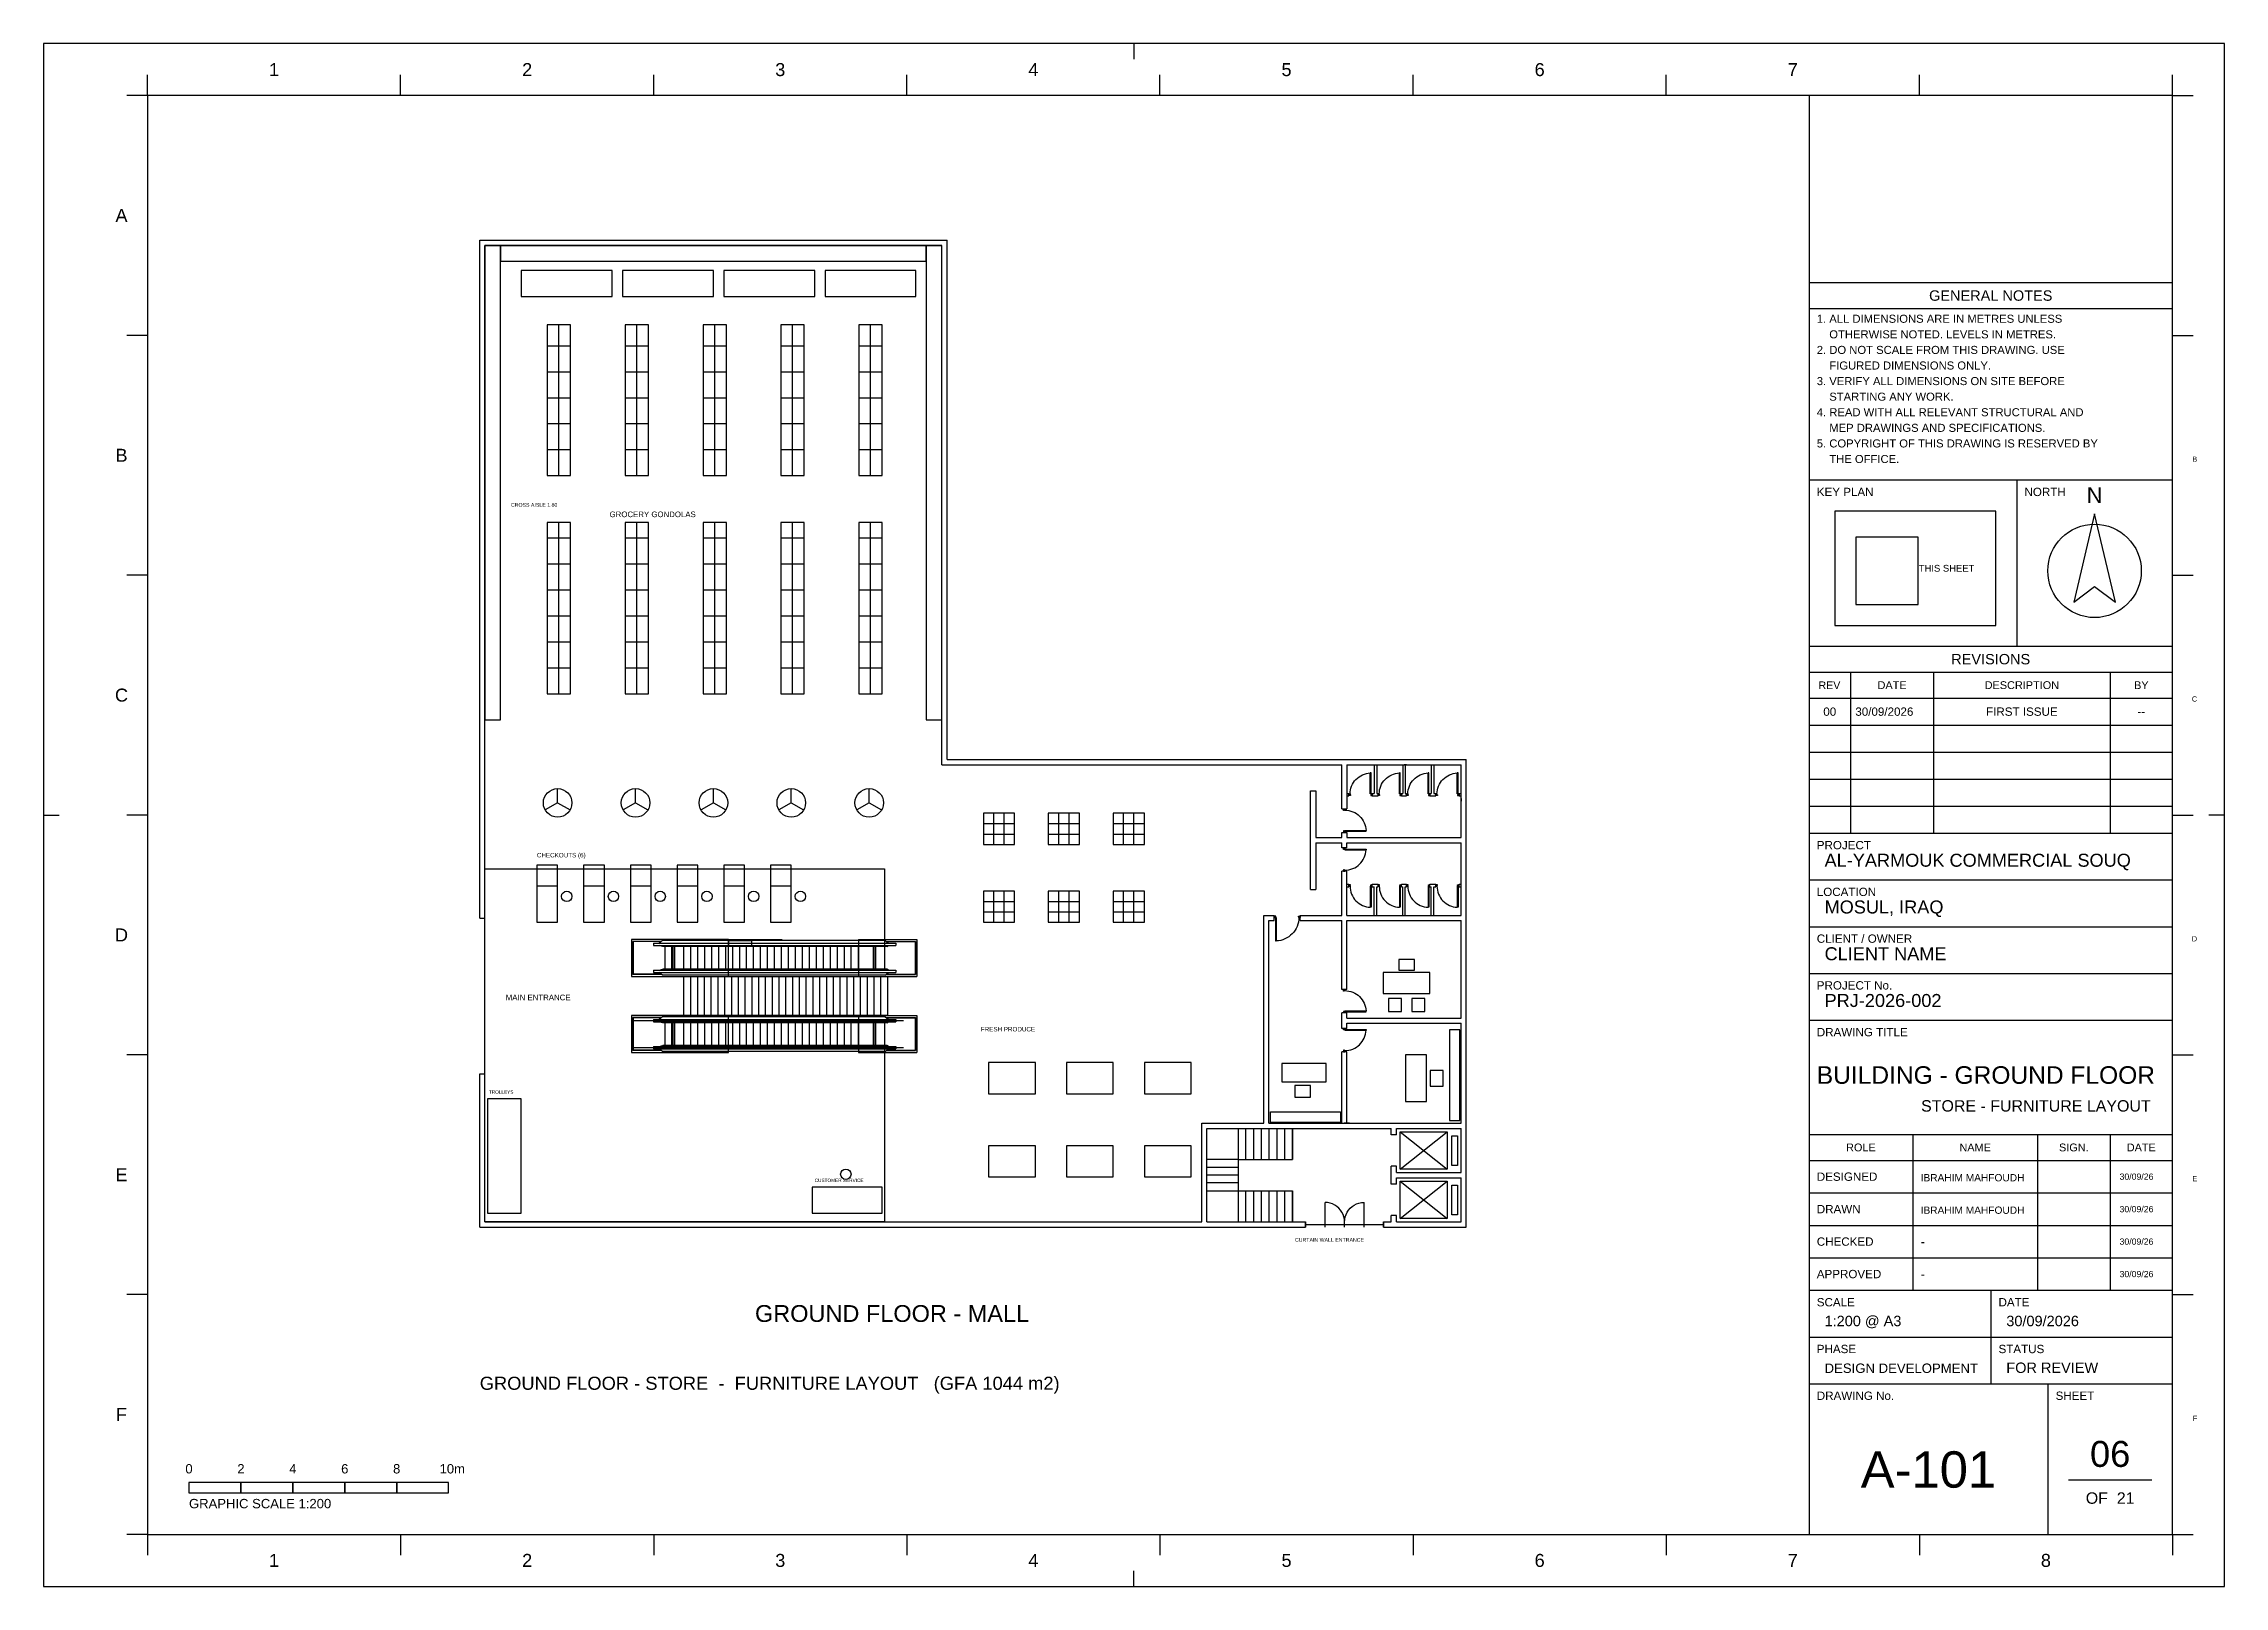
# Model space of a CAD drawing. Header units: metres. Extents: x 0 to 3661, y -5 to 371.
# Drawn here: x 2420 to 2504, y 0 to 59.4 of the extents above; entities that cross this region are included whole.
import ezdxf

# ---------------------------------------------------------------- set-up
doc = ezdxf.new("R2010")
doc.units = ezdxf.units.M
doc.header["$MEASUREMENT"] = 0
doc.layers.get('0').update_dxf_attribs({"color": 8})
for name, color, linetype in [('A-AREA', 5, 'Continuous'), ('A-DOOR', 4, 'Continuous'), ('A-FURN', 32, 'Continuous'), ('A-GLAZ', 4, 'Continuous'), ('A-TEXT', 7, 'Continuous'), ('A-WALL', 7, 'Continuous'), ('A3_FRAME', 7, 'Continuous'), ('A3_SHEET', 7, 'Continuous'), ('COL', 7, 'Continuous'), ('OP-ARQ-PISO', 7, 'Continuous'), ('OP-PROY_2', 7, 'Continuous'), ('STAIR', 8, 'Continuous'), ('TB_FIELDS', 7, 'Continuous'), ('TB_HEADINGS', 7, 'Continuous'), ('TB_LABELS', 7, 'Continuous'), ('TB_LINES_THICK', 7, 'Continuous'), ('TB_LINES_THIN', 7, 'Continuous'), ('TB_SYMBOLS', 7, 'Continuous'), ('TITLE', 1, 'Continuous'), ('WALL', 7, 'Continuous'), ('WINDOW', 7, 'Continuous')]:
    doc.layers.add(name, color=color, linetype=linetype)
doc.styles.get("Standard").update_dxf_attribs({"font": 'arial.ttf'})

msp = doc.modelspace()

# ---------------------------------------------------------------- texts
at = {"layer": 'A-AREA'}
for s, height, p in [('CROSS AISLE 1.80', 0.144, (2438, 41.568)), ('GROCERY GONDOLAS', 0.216, (2441.8, 41.168)), ('CHECKOUTS (6)', 0.1728, (2439, 28.068)), ('MAIN ENTRANCE', 0.216, (2437.8, 22.568)), ('FRESH PRODUCE', 0.1728, (2456.1, 21.368)), ('TROLLEYS', 0.1296, (2437.15, 18.968)), ('CUSTOMER SERVICE', 0.1296, (2449.7, 15.568)), ('CURTAIN WALL ENTRANCE', 0.144, (2468.2, 13.268))]:
    msp.add_text(s, height=height, dxfattribs=at).set_placement(p)
at = {"layer": 'A-TEXT'}
msp.add_text('GROUND FLOOR - MALL', height=0.648, dxfattribs=at).set_placement((2447.4, 10.182))
at = {"layer": 'TB_FIELDS'}
for s, height, p in [('1. ALL DIMENSIONS ARE IN METRES UNLESS', 0.31, (2488.3, 48.652)), ('    OTHERWISE NOTED. LEVELS IN METRES.', 0.31, (2488.3, 48.052)), ('2. DO NOT SCALE FROM THIS DRAWING. USE', 0.31, (2488.3, 47.452)), ('    FIGURED DIMENSIONS ONLY.', 0.31, (2488.3, 46.852)), ('3. VERIFY ALL DIMENSIONS ON SITE BEFORE', 0.31, (2488.3, 46.252)), ('4. READ WITH ALL RELEVANT STRUCTURAL AND', 0.31, (2488.3, 45.052)), ('    STARTING ANY WORK.', 0.31, (2488.3, 45.652)), ('    MEP DRAWINGS AND SPECIFICATIONS.', 0.31, (2488.3, 44.452)), ('5. COPYRIGHT OF THIS DRAWING IS RESERVED BY', 0.31, (2488.3, 43.852)), ('    THE OFFICE.', 0.31, (2488.3, 43.252)), ('00', 0.32, (2488.551, 33.52)), ('30/09/2026', 0.32, (2489.784, 33.52)), ('FIRST ISSUE', 0.32, (2494.821, 33.52)), ('--', 0.32, (2500.651, 33.52)), ('AL-YARMOUK COMMERCIAL SOUQ', 0.5, (2488.6, 27.708)), ('MOSUL, IRAQ', 0.5, (2488.6, 25.908)), ('CLIENT NAME', 0.5, (2488.6, 24.108)), ('PRJ-2026-002', 0.5, (2488.6, 22.308)), ('STORE - FURNITURE LAYOUT', 0.44, (2492.318, 18.28)), ('IBRAHIM MAHFOUDH', 0.2799, (2492.3, 15.595)), ('30/09/26', 0.24, (2499.962, 15.655)), ('IBRAHIM MAHFOUDH', 0.2799, (2492.3, 14.345)), ('30/09/26', 0.24, (2499.962, 14.405)), ('-', 0.36, (2492.3, 13.095)), ('30/09/26', 0.24, (2499.962, 13.155)), ('-', 0.36, (2492.3, 11.845)), ('30/09/26', 0.24, (2499.962, 11.905)), ('1:200 @ A3', 0.4, (2488.6, 10.018)), ('30/09/2026', 0.4, (2495.6, 10.018)), ('DESIGN DEVELOPMENT', 0.3625, (2488.6, 8.218)), ('FOR REVIEW', 0.4, (2495.6, 8.218)), ('OF  21', 0.44, (2498.661, 3.18))]:
    msp.add_text(s, height=height, dxfattribs=at).set_placement(p)
at = {"layer": 'TB_HEADINGS'}
for s, height, p in [('GENERAL NOTES', 0.4, (2492.625, 49.5)), ('REVISIONS', 0.4, (2493.478, 35.5)), ('BUILDING - GROUND FLOOR', 0.6768, (2488.3, 19.35)), ('A-101', 1.4, (2489.992, 3.8)), ('06', 1, (2498.823, 4.6))]:
    msp.add_text(s, height=height, dxfattribs=at).set_placement(p)
at = {"layer": 'TB_LABELS'}
for s, height, p in [('1', 0.5, (2428.681, 58.15)), ('2', 0.5, (2438.431, 58.15)), ('3', 0.5, (2448.181, 58.15)), ('4', 0.5, (2457.931, 58.15)), ('5', 0.5, (2467.681, 58.15)), ('6', 0.5, (2477.431, 58.15)), ('7', 0.5, (2487.181, 58.15)), ('A', 0.5, (2422.767, 52.533)), ('B', 0.5, (2422.767, 43.3)), ('B', 0.2, (2502.767, 43.3)), ('KEY PLAN', 0.32, (2488.3, 41.98)), ('NORTH', 0.32, (2496.3, 41.98)), ('THIS SHEET', 0.26, (2492.23, 39.07)), ('C', 0.5, (2422.748, 34.067)), ('REV', 0.2915, (2488.369, 34.55)), ('DATE', 0.3, (2490.641, 34.55)), ('DESCRIPTION', 0.3, (2494.768, 34.55)), ('BY', 0.3, (2500.521, 34.55)), ('C', 0.2, (2502.748, 34.067)), ('PROJECT', 0.32, (2488.3, 28.38)), ('LOCATION', 0.32, (2488.3, 26.58)), ('D', 0.5, (2422.748, 24.833)), ('CLIENT / OWNER', 0.32, (2488.3, 24.78)), ('D', 0.2, (2502.748, 24.833)), ('PROJECT No.', 0.32, (2488.3, 22.98)), ('DRAWING TITLE', 0.32, (2488.3, 21.18)), ('ROLE', 0.3, (2489.429, 16.75)), ('NAME', 0.3, (2493.795, 16.75)), ('SIGN.', 0.3, (2497.63, 16.75)), ('DATE', 0.3, (2500.241, 16.75)), ('E', 0.5, (2422.767, 15.6)), ('DESIGNED', 0.32, (2488.3, 15.615)), ('E', 0.2, (2502.767, 15.6)), ('DRAWN', 0.32, (2488.3, 14.365)), ('CHECKED', 0.32, (2488.3, 13.115)), ('APPROVED', 0.32, (2488.3, 11.865)), ('SCALE', 0.32, (2488.3, 10.78)), ('DATE', 0.32, (2495.3, 10.78)), ('PHASE', 0.32, (2488.3, 8.98)), ('STATUS', 0.32, (2495.3, 8.98)), ('F', 0.5, (2422.787, 6.367)), ('DRAWING No.', 0.32, (2488.3, 7.18)), ('SHEET', 0.32, (2497.5, 7.18)), ('F', 0.2, (2502.787, 6.367)), ('0', 0.36, (2425.46, 4.347)), ('2', 0.36, (2427.46, 4.347)), ('4', 0.36, (2429.46, 4.347)), ('6', 0.36, (2431.46, 4.347)), ('8', 0.36, (2433.46, 4.347)), ('10m', 0.36, (2435.251, 4.347)), ('GRAPHIC SCALE 1:200', 0.36, (2425.6, 3.007)), ('1', 0.5, (2428.681, 0.75)), ('2', 0.5, (2438.431, 0.75)), ('3', 0.5, (2448.181, 0.75)), ('4', 0.5, (2457.931, 0.75)), ('5', 0.5, (2467.681, 0.75)), ('6', 0.5, (2477.431, 0.75)), ('7', 0.5, (2487.181, 0.75)), ('8', 0.5, (2496.931, 0.75))]:
    msp.add_text(s, height=height, dxfattribs=at).set_placement(p)
at = {"layer": 'TB_SYMBOLS'}
msp.add_text('N', height=0.6, dxfattribs=at).set_placement((2498.697, 41.718))
at = {"layer": 'TITLE'}
msp.add_text('GROUND FLOOR - STORE  -  FURNITURE LAYOUT   (GFA 1044 m2)', height=0.504, dxfattribs=at).set_placement((2436.8, 7.568))

# ---------------------------------------------------------------- linework, layer by layer
for p, q in [((2446.385, 24.91), (2442.641, 24.91)), ((2442.641, 24.91), (2442.641, 23.487)), ((2443.8, 24.834), (2442.698, 24.834)), ((2442.698, 24.834), (2442.698, 23.563)), ((2443.786, 24.823), (2442.71, 24.823)), ((2442.71, 24.823), (2442.71, 23.575)), ((2443.495, 24.764), (2452.823, 24.764)), ((2443.495, 24.764), (2443.495, 24.675)), ((2443.495, 24.675), (2452.823, 24.675)), ((2443.842, 24.867), (2443.713, 24.764)), ((2443.856, 24.634), (2443.713, 24.675)), ((2452.41, 24.867), (2443.842, 24.867)), ((2452.479, 24.634), (2443.856, 24.634)), ((2443.925, 24.634), (2443.925, 23.763)), ((2444.2, 23.763), (2444.2, 24.634)), ((2444.216, 23.763), (2444.216, 24.634)), ((2444.233, 24.634), (2444.233, 23.763)), ((2444.302, 24.634), (2444.302, 23.763)), ((2444.66, 23.763), (2444.66, 24.634)), ((2444.929, 23.763), (2444.929, 24.634)), ((2445.198, 23.763), (2445.198, 24.634)), ((2445.467, 23.763), (2445.467, 24.634)), ((2445.735, 23.763), (2445.735, 24.634)), ((2446.004, 23.763), (2446.004, 24.634)), ((2446.273, 23.763), (2446.273, 24.634)), ((2446.385, 23.487), (2446.385, 24.91)), ((2446.542, 23.763), (2446.542, 24.634)), ((2446.811, 23.763), (2446.811, 24.634)), ((2447.079, 23.763), (2447.079, 24.634)), ((2447.348, 23.763), (2447.348, 24.634)), ((2447.617, 23.763), (2447.617, 24.634)), ((2447.886, 23.763), (2447.886, 24.634)), ((2448.155, 23.763), (2448.155, 24.634)), ((2448.424, 23.763), (2448.424, 24.634)), ((2448.693, 23.763), (2448.693, 24.634)), ((2448.961, 23.763), (2448.961, 24.634)), ((2449.23, 23.763), (2449.23, 24.634)), ((2449.499, 23.763), (2449.499, 24.634)), ((2449.768, 23.763), (2449.768, 24.634)), ((2450.037, 23.763), (2450.037, 24.634)), ((2450.306, 23.763), (2450.306, 24.634)), ((2450.574, 23.763), (2450.574, 24.634)), ((2450.843, 23.763), (2450.843, 24.634)), ((2451.112, 23.763), (2451.112, 24.634)), ((2451.384, 24.91), (2451.384, 23.487)), ((2451.384, 24.91), (2453.641, 24.91)), ((2451.384, 23.763), (2451.384, 24.634)), ((2451.949, 24.634), (2451.949, 23.763)), ((2452.019, 24.634), (2452.019, 23.763)), ((2452.035, 23.763), (2452.035, 24.634)), ((2452.051, 23.763), (2452.051, 24.634)), ((2452.396, 24.634), (2452.396, 23.763)), ((2452.41, 24.867), (2452.538, 24.764)), ((2452.451, 24.834), (2453.584, 24.834)), ((2452.465, 24.823), (2453.573, 24.823)), ((2452.479, 24.634), (2452.538, 24.675)), ((2452.823, 24.764), (2452.823, 24.675)), ((2453.573, 24.823), (2453.573, 23.575)), ((2453.584, 24.834), (2453.584, 23.563)), ((2453.641, 24.91), (2453.641, 23.487)), ((2443.8, 23.563), (2442.698, 23.563)), ((2443.786, 23.575), (2442.71, 23.575)), ((2443.495, 23.722), (2452.823, 23.722)), ((2443.495, 23.722), (2443.495, 23.633)), ((2443.495, 23.633), (2452.823, 23.633)), ((2443.713, 23.722), (2443.856, 23.763)), ((2443.842, 23.53), (2443.713, 23.633)), ((2452.41, 23.53), (2443.842, 23.53)), ((2452.477, 23.763), (2443.856, 23.763)), ((2452.41, 23.53), (2452.538, 23.633)), ((2452.451, 23.563), (2453.584, 23.563)), ((2452.465, 23.575), (2453.573, 23.575)), ((2452.538, 23.722), (2452.477, 23.763)), ((2452.823, 23.722), (2452.823, 23.633)), ((2442.641, 23.487), (2446.385, 23.487)), ((2451.384, 23.487), (2453.641, 23.487)), ((2446.385, 21.977), (2442.641, 21.977)), ((2442.641, 21.977), (2442.641, 20.553)), ((2443.8, 21.901), (2442.698, 21.901)), ((2442.698, 21.901), (2442.698, 20.63)), ((2443.786, 21.889), (2442.71, 21.889)), ((2442.71, 21.889), (2442.71, 20.641)), ((2443.842, 21.934), (2443.713, 21.831)), ((2452.41, 21.934), (2443.842, 21.934)), ((2446.385, 20.553), (2446.385, 21.977)), ((2451.384, 21.977), (2451.384, 20.553)), ((2451.384, 21.977), (2453.641, 21.977)), ((2452.41, 21.934), (2452.538, 21.831)), ((2452.451, 21.901), (2453.584, 21.901)), ((2452.465, 21.889), (2453.573, 21.889)), ((2453.573, 21.889), (2453.573, 20.641)), ((2453.584, 21.901), (2453.584, 20.63)), ((2453.641, 21.977), (2453.641, 20.553)), ((2442.698, 21.786), (2453.118, 21.786)), ((2443.495, 21.831), (2452.823, 21.831)), ((2443.495, 21.831), (2443.495, 21.742)), ((2443.495, 21.742), (2452.823, 21.742)), ((2443.856, 21.701), (2443.713, 21.742)), ((2452.479, 21.701), (2443.856, 21.701)), ((2443.925, 21.701), (2443.925, 20.829)), ((2444.2, 20.829), (2444.2, 21.701)), ((2444.216, 20.829), (2444.216, 21.701)), ((2444.233, 21.701), (2444.233, 20.829)), ((2444.302, 21.701), (2444.302, 20.829)), ((2444.66, 20.829), (2444.66, 21.701)), ((2444.929, 20.829), (2444.929, 21.701)), ((2445.198, 20.829), (2445.198, 21.701)), ((2445.467, 20.829), (2445.467, 21.701)), ((2445.735, 20.829), (2445.735, 21.701)), ((2446.004, 20.829), (2446.004, 21.701)), ((2446.273, 20.829), (2446.273, 21.701)), ((2446.542, 20.829), (2446.542, 21.701)), ((2446.811, 20.829), (2446.811, 21.701)), ((2447.079, 20.829), (2447.079, 21.701)), ((2447.348, 20.829), (2447.348, 21.701)), ((2447.617, 20.829), (2447.617, 21.701)), ((2447.886, 20.829), (2447.886, 21.701)), ((2448.155, 20.829), (2448.155, 21.701)), ((2448.424, 20.829), (2448.424, 21.701)), ((2448.693, 20.829), (2448.693, 21.701)), ((2448.961, 20.829), (2448.961, 21.701)), ((2449.23, 20.829), (2449.23, 21.701)), ((2449.499, 20.829), (2449.499, 21.701)), ((2449.768, 20.829), (2449.768, 21.701)), ((2450.037, 20.829), (2450.037, 21.701)), ((2450.306, 20.829), (2450.306, 21.701)), ((2450.574, 20.829), (2450.574, 21.701)), ((2450.843, 20.829), (2450.843, 21.701)), ((2451.112, 20.829), (2451.112, 21.701)), ((2451.384, 20.829), (2451.384, 21.701)), ((2451.949, 21.701), (2451.949, 20.829)), ((2452.019, 21.701), (2452.019, 20.829)), ((2452.035, 20.829), (2452.035, 21.701)), ((2452.051, 20.829), (2452.051, 21.701)), ((2452.396, 21.701), (2452.396, 20.829)), ((2452.479, 21.701), (2452.538, 21.742)), ((2452.823, 21.831), (2452.823, 21.742)), ((2442.641, 20.553), (2446.385, 20.553)), ((2442.698, 20.744), (2453.118, 20.744)), ((2443.8, 20.63), (2442.698, 20.63)), ((2443.786, 20.641), (2442.71, 20.641)), ((2443.495, 20.789), (2452.823, 20.789)), ((2443.495, 20.789), (2443.495, 20.7)), ((2443.495, 20.7), (2452.823, 20.7)), ((2443.713, 20.789), (2443.856, 20.829)), ((2443.842, 20.597), (2443.713, 20.7)), ((2452.41, 20.597), (2443.842, 20.597)), ((2452.477, 20.829), (2443.856, 20.829)), ((2451.384, 20.553), (2453.641, 20.553)), ((2452.41, 20.597), (2452.538, 20.7)), ((2452.451, 20.63), (2453.584, 20.63)), ((2452.465, 20.641), (2453.573, 20.641)), ((2452.538, 20.789), (2452.477, 20.829)), ((2452.823, 20.789), (2452.823, 20.7)), ((2466.01, 17.632), (2466.01, 16.432)), ((2466.309, 16.432), (2466.309, 17.632)), ((2466.61, 16.432), (2466.61, 17.632)), ((2466.91, 16.432), (2466.91, 17.632)), ((2467.21, 16.432), (2467.21, 17.632)), ((2467.51, 16.432), (2467.51, 17.632)), ((2467.809, 16.432), (2467.809, 17.632)), ((2468.11, 16.432), (2468.11, 17.632)), ((2468.11, 17.632), (2468.11, 16.432)), ((2472.11, 17.382), (2471.91, 17.382)), ((2466.01, 16.432), (2464.809, 16.432)), ((2466.01, 16.132), (2464.809, 16.132)), ((2466.01, 16.432), (2466.01, 16.132)), ((2466.01, 16.432), (2466.309, 16.432)), ((2466.01, 16.132), (2466.01, 15.832)), ((2466.309, 16.432), (2466.61, 16.432)), ((2466.61, 16.432), (2466.91, 16.432)), ((2466.91, 16.432), (2467.21, 16.432)), ((2467.21, 16.432), (2467.51, 16.432)), ((2467.51, 16.432), (2467.809, 16.432)), ((2467.809, 16.432), (2468.11, 16.432)), ((2472.11, 16.182), (2471.91, 16.182)), ((2466.01, 15.832), (2464.809, 15.832)), ((2466.01, 15.532), (2464.809, 15.532)), ((2464.809, 15.232), (2466.01, 15.232)), ((2466.01, 15.832), (2466.01, 15.532)), ((2466.01, 15.532), (2466.01, 15.232)), ((2466.01, 15.232), (2466.01, 14.032)), ((2466.01, 15.232), (2467.809, 15.232)), ((2466.309, 14.032), (2466.309, 15.232)), ((2466.61, 14.032), (2466.61, 15.232)), ((2466.91, 14.032), (2466.91, 15.232)), ((2467.21, 14.032), (2467.21, 15.232)), ((2467.51, 14.032), (2467.51, 15.232)), ((2467.809, 14.032), (2467.809, 15.232)), ((2467.809, 15.232), (2468.11, 15.232)), ((2468.11, 14.032), (2468.11, 15.232)), ((2468.11, 15.232), (2468.11, 14.032)), ((2472.11, 15.482), (2471.91, 15.482)), ((2472.11, 14.282), (2471.91, 14.282)), ((2468.61, 14.032), (2468.61, 13.832)), ((2471.61, 14.032), (2471.61, 13.832))]:
    msp.add_line(p, q)
msp.add_lwpolyline([(2452.396, 20.829), (2452.396, 14.032), (2437, 14.032), (2437, 27.632), (2452.396, 27.632), (2452.396, 24.634)])
at = {"layer": 'A-DOOR'}
for p, q in [((2469.36, 14.032), (2469.36, 14.782)), ((2470.86, 14.032), (2470.86, 14.782))]:
    msp.add_line(p, q, dxfattribs=at)
for points in [[(2470.11, 14.032), (2470.104, 14.13), (2470.084, 14.226), (2470.053, 14.319), (2470.01, 14.407), (2469.955, 14.489), (2469.89, 14.562), (2469.817, 14.627), (2469.735, 14.682), (2469.647, 14.725), (2469.554, 14.757), (2469.458, 14.776), (2469.36, 14.782)], [(2470.11, 14.032), (2470.116, 14.13), (2470.135, 14.226), (2470.167, 14.319), (2470.211, 14.407), (2470.265, 14.489), (2470.33, 14.562), (2470.403, 14.627), (2470.485, 14.682), (2470.573, 14.725), (2470.666, 14.757), (2470.762, 14.776), (2470.86, 14.782)]]:
    msp.add_lwpolyline(points, dxfattribs=at)
at = {"layer": 'A-FURN'}
for p, q in [((2439.85, 42.768), (2439.85, 48.568)), ((2442.85, 42.768), (2442.85, 48.568)), ((2445.85, 42.768), (2445.85, 48.568)), ((2448.85, 42.768), (2448.85, 48.568)), ((2451.85, 42.768), (2451.85, 48.568)), ((2439.4, 47.768), (2440.3, 47.768)), ((2442.4, 47.768), (2443.3, 47.768)), ((2445.4, 47.768), (2446.3, 47.768)), ((2448.4, 47.768), (2449.3, 47.768)), ((2451.4, 47.768), (2452.3, 47.768)), ((2439.4, 46.768), (2440.3, 46.768)), ((2442.4, 46.768), (2443.3, 46.768)), ((2445.4, 46.768), (2446.3, 46.768)), ((2448.4, 46.768), (2449.3, 46.768)), ((2451.4, 46.768), (2452.3, 46.768)), ((2439.4, 45.768), (2440.3, 45.768)), ((2442.4, 45.768), (2443.3, 45.768)), ((2445.4, 45.768), (2446.3, 45.768)), ((2448.4, 45.768), (2449.3, 45.768)), ((2451.4, 45.768), (2452.3, 45.768)), ((2439.4, 44.768), (2440.3, 44.768)), ((2442.4, 44.768), (2443.3, 44.768)), ((2445.4, 44.768), (2446.3, 44.768)), ((2448.4, 44.768), (2449.3, 44.768)), ((2451.4, 44.768), (2452.3, 44.768)), ((2439.4, 43.768), (2440.3, 43.768)), ((2442.4, 43.768), (2443.3, 43.768)), ((2445.4, 43.768), (2446.3, 43.768)), ((2448.4, 43.768), (2449.3, 43.768)), ((2451.4, 43.768), (2452.3, 43.768)), ((2439.4, 40.368), (2440.3, 40.368)), ((2439.85, 34.368), (2439.85, 40.968)), ((2442.4, 40.368), (2443.3, 40.368)), ((2442.85, 34.368), (2442.85, 40.968)), ((2445.4, 40.368), (2446.3, 40.368)), ((2445.85, 34.368), (2445.85, 40.968)), ((2448.4, 40.368), (2449.3, 40.368)), ((2448.85, 34.368), (2448.85, 40.968)), ((2451.4, 40.368), (2452.3, 40.368)), ((2451.85, 34.368), (2451.85, 40.968)), ((2439.4, 39.368), (2440.3, 39.368)), ((2442.4, 39.368), (2443.3, 39.368)), ((2445.4, 39.368), (2446.3, 39.368)), ((2448.4, 39.368), (2449.3, 39.368)), ((2451.4, 39.368), (2452.3, 39.368)), ((2439.4, 38.368), (2440.3, 38.368)), ((2442.4, 38.368), (2443.3, 38.368)), ((2445.4, 38.368), (2446.3, 38.368)), ((2448.4, 38.368), (2449.3, 38.368)), ((2451.4, 38.368), (2452.3, 38.368)), ((2439.4, 37.368), (2440.3, 37.368)), ((2442.4, 37.368), (2443.3, 37.368)), ((2445.4, 37.368), (2446.3, 37.368)), ((2448.4, 37.368), (2449.3, 37.368)), ((2451.4, 37.368), (2452.3, 37.368)), ((2439.4, 36.368), (2440.3, 36.368)), ((2442.4, 36.368), (2443.3, 36.368)), ((2445.4, 36.368), (2446.3, 36.368)), ((2448.4, 36.368), (2449.3, 36.368)), ((2451.4, 36.368), (2452.3, 36.368)), ((2439.4, 35.368), (2440.3, 35.368)), ((2442.4, 35.368), (2443.3, 35.368)), ((2445.4, 35.368), (2446.3, 35.368)), ((2448.4, 35.368), (2449.3, 35.368)), ((2451.4, 35.368), (2452.3, 35.368)), ((2439.8, 30.168), (2439.8, 30.718)), ((2442.8, 30.168), (2442.8, 30.718)), ((2445.8, 30.168), (2445.8, 30.718)), ((2448.8, 30.168), (2448.8, 30.718)), ((2451.8, 30.168), (2451.8, 30.718)), ((2439.8, 30.168), (2439.324, 29.893)), ((2439.8, 30.168), (2440.276, 29.893)), ((2442.8, 30.168), (2442.324, 29.893)), ((2442.8, 30.168), (2443.276, 29.893)), ((2445.8, 30.168), (2445.324, 29.893)), ((2445.8, 30.168), (2446.276, 29.893)), ((2448.8, 30.168), (2448.324, 29.893)), ((2448.8, 30.168), (2449.276, 29.893)), ((2451.8, 30.168), (2451.324, 29.893)), ((2451.8, 30.168), (2452.276, 29.893)), ((2456.6, 28.568), (2456.6, 29.768)), ((2457, 28.568), (2457, 29.768)), ((2459.1, 28.568), (2459.1, 29.768)), ((2459.5, 28.568), (2459.5, 29.768)), ((2461.6, 28.568), (2461.6, 29.768)), ((2462, 28.568), (2462, 29.768)), ((2456.2, 29.368), (2457.4, 29.368)), ((2456.2, 28.968), (2457.4, 28.968)), ((2458.7, 29.368), (2459.9, 29.368)), ((2458.7, 28.968), (2459.9, 28.968)), ((2461.2, 29.368), (2462.4, 29.368)), ((2461.2, 28.968), (2462.4, 28.968)), ((2439, 26.968), (2439.8, 26.968)), ((2440.8, 26.968), (2441.6, 26.968)), ((2442.6, 26.968), (2443.4, 26.968)), ((2444.4, 26.968), (2445.2, 26.968)), ((2446.2, 26.968), (2447, 26.968)), ((2448, 26.968), (2448.8, 26.968)), ((2456.2, 26.368), (2457.4, 26.368)), ((2456.6, 25.568), (2456.6, 26.768)), ((2457, 25.568), (2457, 26.768)), ((2458.7, 26.368), (2459.9, 26.368)), ((2459.1, 25.568), (2459.1, 26.768)), ((2459.5, 25.568), (2459.5, 26.768)), ((2461.2, 26.368), (2462.4, 26.368)), ((2461.6, 25.568), (2461.6, 26.768)), ((2462, 25.568), (2462, 26.768)), ((2456.2, 25.968), (2457.4, 25.968)), ((2458.7, 25.968), (2459.9, 25.968)), ((2461.2, 25.968), (2462.4, 25.968)), ((2473.4, 23.632), (2471.6, 23.632)), ((2471.6, 23.632), (2471.6, 22.832)), ((2472.8, 24.132), (2472.2, 24.132)), ((2472.2, 24.132), (2472.2, 23.732)), ((2472.2, 23.732), (2472.8, 23.732)), ((2472.8, 23.732), (2472.8, 24.132)), ((2473.4, 22.832), (2473.4, 23.632)), ((2471.6, 22.832), (2473.4, 22.832)), ((2472.3, 22.632), (2471.8, 22.632)), ((2471.8, 22.632), (2471.8, 22.132)), ((2471.8, 22.132), (2472.3, 22.132)), ((2472.3, 22.132), (2472.3, 22.632)), ((2473.2, 22.632), (2472.7, 22.632)), ((2472.7, 22.632), (2472.7, 22.132)), ((2472.7, 22.132), (2473.2, 22.132)), ((2473.2, 22.132), (2473.2, 22.632)), ((2474.55, 21.432), (2474.15, 21.432)), ((2474.15, 21.432), (2474.15, 17.932)), ((2474.55, 17.932), (2474.55, 21.432)), ((2473.264, 20.465), (2472.464, 20.465)), ((2472.464, 20.465), (2472.464, 18.665)), ((2473.264, 18.665), (2473.264, 20.465)), ((2469.4, 20.132), (2467.7, 20.132)), ((2467.7, 20.132), (2467.7, 19.432)), ((2467.7, 19.432), (2469.4, 19.432)), ((2469.4, 19.432), (2469.4, 20.132)), ((2473.914, 19.865), (2473.414, 19.865)), ((2473.414, 19.865), (2473.414, 19.265)), ((2473.914, 19.265), (2473.914, 19.865)), ((2468.8, 19.282), (2468.2, 19.282)), ((2468.2, 19.282), (2468.2, 18.832)), ((2468.2, 18.832), (2468.8, 18.832)), ((2468.8, 18.832), (2468.8, 19.282)), ((2472.464, 18.665), (2473.264, 18.665)), ((2473.414, 19.265), (2473.914, 19.265)), ((2474.15, 17.932), (2474.55, 17.932))]:
    msp.add_line(p, q, dxfattribs=at)
for points in [[(2437, 33.368), (2437.6, 33.368), (2437.6, 51.628), (2437, 51.628)], [(2437.6, 51.028), (2454, 51.028), (2454, 51.628), (2437.6, 51.628)], [(2454, 33.368), (2454.6, 33.368), (2454.6, 51.628), (2454, 51.628)], [(2438.4, 49.668), (2441.9, 49.668), (2441.9, 50.668), (2438.4, 50.668)], [(2442.3, 49.668), (2445.8, 49.668), (2445.8, 50.668), (2442.3, 50.668)], [(2446.2, 49.668), (2449.7, 49.668), (2449.7, 50.668), (2446.2, 50.668)], [(2450.1, 49.668), (2453.6, 49.668), (2453.6, 50.668), (2450.1, 50.668)], [(2439.4, 42.768), (2440.3, 42.768), (2440.3, 48.568), (2439.4, 48.568)], [(2442.4, 42.768), (2443.3, 42.768), (2443.3, 48.568), (2442.4, 48.568)], [(2445.4, 42.768), (2446.3, 42.768), (2446.3, 48.568), (2445.4, 48.568)], [(2448.4, 42.768), (2449.3, 42.768), (2449.3, 48.568), (2448.4, 48.568)], [(2451.4, 42.768), (2452.3, 42.768), (2452.3, 48.568), (2451.4, 48.568)], [(2439.4, 34.368), (2440.3, 34.368), (2440.3, 40.968), (2439.4, 40.968)], [(2442.4, 34.368), (2443.3, 34.368), (2443.3, 40.968), (2442.4, 40.968)], [(2445.4, 34.368), (2446.3, 34.368), (2446.3, 40.968), (2445.4, 40.968)], [(2448.4, 34.368), (2449.3, 34.368), (2449.3, 40.968), (2448.4, 40.968)], [(2451.4, 34.368), (2452.3, 34.368), (2452.3, 40.968), (2451.4, 40.968)], [(2456.2, 28.568), (2457.4, 28.568), (2457.4, 29.768), (2456.2, 29.768)], [(2458.7, 28.568), (2459.9, 28.568), (2459.9, 29.768), (2458.7, 29.768)], [(2461.2, 28.568), (2462.4, 28.568), (2462.4, 29.768), (2461.2, 29.768)], [(2439, 25.568), (2439.8, 25.568), (2439.8, 27.768), (2439, 27.768)], [(2440.8, 25.568), (2441.6, 25.568), (2441.6, 27.768), (2440.8, 27.768)], [(2442.6, 25.568), (2443.4, 25.568), (2443.4, 27.768), (2442.6, 27.768)], [(2444.4, 25.568), (2445.2, 25.568), (2445.2, 27.768), (2444.4, 27.768)], [(2446.2, 25.568), (2447, 25.568), (2447, 27.768), (2446.2, 27.768)], [(2448, 25.568), (2448.8, 25.568), (2448.8, 27.768), (2448, 27.768)], [(2456.2, 25.568), (2457.4, 25.568), (2457.4, 26.768), (2456.2, 26.768)], [(2458.7, 25.568), (2459.9, 25.568), (2459.9, 26.768), (2458.7, 26.768)], [(2461.2, 25.568), (2462.4, 25.568), (2462.4, 26.768), (2461.2, 26.768)], [(2456.4, 18.968), (2458.2, 18.968), (2458.2, 20.168), (2456.4, 20.168)], [(2459.4, 18.968), (2461.2, 18.968), (2461.2, 20.168), (2459.4, 20.168)], [(2462.4, 18.968), (2464.2, 18.968), (2464.2, 20.168), (2462.4, 20.168)], [(2437.1, 14.368), (2438.4, 14.368), (2438.4, 18.768), (2437.1, 18.768)], [(2467.257, 18.267), (2469.953, 18.267), (2469.953, 17.862), (2467.257, 17.862)], [(2456.4, 15.768), (2458.2, 15.768), (2458.2, 16.968), (2456.4, 16.968)], [(2459.4, 15.768), (2461.2, 15.768), (2461.2, 16.968), (2459.4, 16.968)], [(2462.4, 15.768), (2464.2, 15.768), (2464.2, 16.968), (2462.4, 16.968)], [(2449.6, 14.368), (2452.3, 14.368), (2452.3, 15.368), (2449.6, 15.368)]]:
    msp.add_lwpolyline(points, close=True, dxfattribs=at)
for centre, radius in [((2439.8, 30.168), 0.55), ((2442.8, 30.168), 0.55), ((2445.8, 30.168), 0.55), ((2448.8, 30.168), 0.55), ((2451.8, 30.168), 0.55), ((2440.15, 26.568), 0.2), ((2441.95, 26.568), 0.2), ((2443.75, 26.568), 0.2), ((2445.55, 26.568), 0.2), ((2447.35, 26.568), 0.2), ((2449.15, 26.568), 0.2), ((2450.9, 15.868), 0.2)]:
    msp.add_circle(centre, radius, dxfattribs=at)
at = {"layer": 'A-GLAZ'}
for p, q in [((2468.61, 13.832), (2468.61, 14.032)), ((2468.61, 13.932), (2471.61, 13.932)), ((2469.36, 13.832), (2469.36, 14.032)), ((2470.11, 13.832), (2470.11, 14.032)), ((2470.86, 13.832), (2470.86, 14.032))]:
    msp.add_line(p, q, dxfattribs=at)
at = {"layer": 'A-WALL'}
for p, q in [((2436.8, 51.832), (2454.8, 51.832)), ((2436.8, 25.732), (2436.8, 51.832)), ((2437, 51.632), (2454.6, 51.632)), ((2437, 25.732), (2437, 51.632)), ((2454.6, 31.632), (2454.6, 51.632)), ((2454.8, 31.832), (2454.8, 51.832)), ((2454.6, 31.632), (2470, 31.632)), ((2454.8, 31.832), (2474.8, 31.832)), ((2470.2, 31.632), (2474.6, 31.632)), ((2474.6, 28.832), (2474.6, 31.632)), ((2474.8, 13.832), (2474.8, 31.832)), ((2468.8, 30.632), (2469, 30.632)), ((2469, 28.832), (2470, 28.832)), ((2469, 28.632), (2470, 28.632)), ((2470.2, 28.832), (2474.6, 28.832)), ((2470.2, 28.632), (2474.6, 28.632)), ((2474.6, 25.832), (2474.6, 28.632)), ((2468.8, 26.832), (2469, 26.832)), ((2436.8, 25.732), (2437, 25.732)), ((2467, 25.832), (2467.4, 25.832)), ((2467, 17.832), (2467, 25.832)), ((2467.2, 25.632), (2467.4, 25.632)), ((2467.2, 17.832), (2467.2, 25.632)), ((2467.4, 25.632), (2467.4, 25.832)), ((2468.4, 25.832), (2470, 25.832)), ((2468.4, 25.632), (2468.4, 25.832)), ((2468.4, 25.632), (2470, 25.632)), ((2470.2, 25.832), (2474.6, 25.832)), ((2470.2, 25.632), (2474.6, 25.632)), ((2474.6, 21.882), (2474.6, 25.632)), ((2470.2, 21.882), (2474.6, 21.882)), ((2470.2, 21.682), (2474.6, 21.682)), ((2474.6, 17.832), (2474.6, 21.682)), ((2436.8, 19.732), (2437, 19.732)), ((2436.8, 13.832), (2436.8, 19.732)), ((2437, 14.032), (2437, 19.732)), ((2464.61, 17.832), (2467, 17.832)), ((2464.61, 14.032), (2464.61, 17.832)), ((2467.2, 17.832), (2470, 17.832)), ((2470, 17.832), (2474.6, 17.832)), ((2464.81, 17.632), (2471.91, 17.632)), ((2464.81, 14.032), (2464.81, 17.632)), ((2472.11, 17.632), (2474.6, 17.632)), ((2474.6, 15.932), (2474.6, 17.632)), ((2474.6, 14.032), (2474.6, 15.732)), ((2436.8, 13.832), (2468.61, 13.832)), ((2437, 14.032), (2464.61, 14.032)), ((2464.81, 14.032), (2468.61, 14.032)), ((2468.61, 13.832), (2468.61, 14.032)), ((2471.61, 14.032), (2471.91, 14.032)), ((2471.61, 13.832), (2471.61, 14.032)), ((2471.61, 13.832), (2474.8, 13.832)), ((2472.11, 14.032), (2474.6, 14.032))]:
    msp.add_line(p, q, dxfattribs=at)
at = {"layer": 'A3_FRAME'}
for p, q in [((2462, 59.4), (2462, 58.8)), ((2420, 29.7), (2420.6, 29.7)), ((2504, 29.7), (2503.4, 29.7)), ((2462, 0), (2462, 0.6))]:
    msp.add_line(p, q, dxfattribs=at)
for points in [[(2424, 2), (2502, 2), (2502, 57.4), (2424, 57.4)], [(2488, 2), (2502, 2), (2502, 57.4), (2488, 57.4)]]:
    msp.add_lwpolyline(points, close=True, dxfattribs=at)
at = {"layer": 'A3_SHEET'}
msp.add_lwpolyline([(2420, 0), (2504, 0), (2504, 59.4), (2420, 59.4)], close=True, dxfattribs=at)
at = {"layer": 'COL'}
msp.add_lwpolyline([(2447.269, 24.867), (2447.269, 24.649), (2446.398, 24.649), (2446.398, 24.867)], close=True, dxfattribs=at)
at = {"layer": 'OP-ARQ-PISO'}
msp.add_lwpolyline([(2444.66, 21.977), (2444.66, 23.487), (2452.502, 23.487), (2452.502, 21.977)], close=True, dxfattribs=at)
for points in [[(2444.921, 23.487), (2444.921, 21.977)], [(2445.183, 23.487), (2445.183, 21.977)], [(2445.444, 23.487), (2445.444, 21.977)], [(2445.706, 23.487), (2445.706, 21.977)], [(2445.967, 23.487), (2445.967, 21.977)], [(2446.229, 23.487), (2446.229, 21.977)], [(2446.49, 23.487), (2446.49, 21.977)], [(2446.751, 23.487), (2446.751, 21.977)], [(2447.013, 23.487), (2447.013, 21.977)], [(2447.274, 23.487), (2447.274, 21.977)], [(2447.536, 23.487), (2447.536, 21.977)], [(2447.797, 23.487), (2447.797, 21.977)], [(2448.058, 23.487), (2448.058, 21.977)], [(2448.32, 23.487), (2448.32, 21.977)], [(2448.581, 23.487), (2448.581, 21.977)], [(2448.843, 23.487), (2448.843, 21.977)], [(2449.104, 23.487), (2449.104, 21.977)], [(2449.365, 23.487), (2449.365, 21.977)], [(2449.627, 23.487), (2449.627, 21.977)], [(2449.888, 23.487), (2449.888, 21.977)], [(2450.15, 23.487), (2450.15, 21.977)], [(2450.411, 23.487), (2450.411, 21.977)], [(2450.673, 23.487), (2450.673, 21.977)], [(2450.934, 23.487), (2450.934, 21.977)], [(2451.195, 23.487), (2451.195, 21.977)], [(2451.457, 23.487), (2451.457, 21.977)], [(2451.718, 23.487), (2451.718, 21.977)], [(2451.98, 23.487), (2451.98, 21.977)], [(2452.241, 23.487), (2452.241, 21.977)]]:
    msp.add_lwpolyline(points, dxfattribs=at)
at = {"layer": 'OP-PROY_2'}
msp.add_lwpolyline([(2446.093, 24.91), (2448.446, 24.91)], dxfattribs=at)
at = {"layer": 'STAIR'}
for p, q in [((2472.246, 16.068), (2472.246, 17.496)), ((2472.246, 17.496), (2474.065, 17.496)), ((2472.246, 16.068), (2474.065, 17.496)), ((2472.246, 17.496), (2474.065, 16.068)), ((2474.065, 17.496), (2474.065, 16.068)), ((2474.242, 16.211), (2474.242, 17.353)), ((2474.242, 17.353), (2474.464, 17.353)), ((2474.464, 17.353), (2474.464, 16.211)), ((2474.065, 16.068), (2472.246, 16.068)), ((2474.464, 16.211), (2474.242, 16.211)), ((2472.246, 14.168), (2472.246, 15.596)), ((2472.246, 15.596), (2474.065, 15.596)), ((2472.246, 14.168), (2474.065, 15.596)), ((2472.246, 15.596), (2474.065, 14.168)), ((2474.065, 15.596), (2474.065, 14.168)), ((2474.242, 14.311), (2474.242, 15.453)), ((2474.242, 15.453), (2474.464, 15.453)), ((2474.464, 15.453), (2474.464, 14.311)), ((2474.464, 14.311), (2474.242, 14.311)), ((2474.065, 14.168), (2472.246, 14.168))]:
    msp.add_line(p, q, dxfattribs=at)
at = {"layer": 'TB_LINES_THICK'}
for p, q in [((2488, 50.2), (2502, 50.2)), ((2488, 42.6), (2502, 42.6)), ((2488, 36.2), (2502, 36.2)), ((2488, 29), (2502, 29)), ((2488, 21.8), (2502, 21.8)), ((2488, 17.4), (2502, 17.4)), ((2488, 11.4), (2502, 11.4)), ((2488, 7.8), (2502, 7.8))]:
    msp.add_line(p, q, dxfattribs=at)
at = {"layer": 'TB_LINES_THIN'}
for p, q in [((2424, 57.4), (2424, 58.2)), ((2433.75, 57.4), (2433.75, 58.2)), ((2443.5, 57.4), (2443.5, 58.2)), ((2453.25, 57.4), (2453.25, 58.2)), ((2463, 57.4), (2463, 58.2)), ((2472.75, 57.4), (2472.75, 58.2)), ((2482.5, 57.4), (2482.5, 58.2)), ((2492.25, 57.4), (2492.25, 58.2)), ((2502, 57.4), (2502, 58.2)), ((2424, 57.4), (2423.2, 57.4)), ((2502, 57.4), (2502.8, 57.4)), ((2488, 49.2), (2502, 49.2)), ((2424, 48.167), (2423.2, 48.167)), ((2502, 48.167), (2502.8, 48.167)), ((2496, 42.6), (2496, 36.2)), ((2424, 38.933), (2423.2, 38.933)), ((2502, 38.933), (2502.8, 38.933)), ((2488, 35.2), (2502, 35.2)), ((2489.6, 35.2), (2489.6, 29)), ((2492.8, 35.2), (2492.8, 29)), ((2499.6, 35.2), (2499.6, 29)), ((2488, 34.2), (2502, 34.2)), ((2488, 33.16), (2502, 33.16)), ((2488, 32.12), (2502, 32.12)), ((2488, 31.08), (2502, 31.08)), ((2424, 29.7), (2423.2, 29.7)), ((2488, 30.04), (2502, 30.04)), ((2502, 29.7), (2502.8, 29.7)), ((2488, 27.2), (2502, 27.2)), ((2488, 25.4), (2502, 25.4)), ((2488, 23.6), (2502, 23.6)), ((2424, 20.467), (2423.2, 20.467)), ((2502, 20.467), (2502.8, 20.467)), ((2492, 17.4), (2492, 11.4)), ((2496.8, 17.4), (2496.8, 11.4)), ((2499.6, 17.4), (2499.6, 11.4)), ((2488, 16.4), (2502, 16.4)), ((2488, 15.15), (2502, 15.15)), ((2488, 13.9), (2502, 13.9)), ((2488, 12.65), (2502, 12.65)), ((2424, 11.233), (2423.2, 11.233)), ((2495, 11.4), (2495, 7.8)), ((2502, 11.233), (2502.8, 11.233)), ((2488, 9.6), (2502, 9.6)), ((2497.2, 7.8), (2497.2, 2)), ((2498, 4.1), (2501.2, 4.1)), ((2424, 2), (2423.2, 2)), ((2424, 2), (2424, 1.2)), ((2433.75, 2), (2433.75, 1.2)), ((2443.5, 2), (2443.5, 1.2)), ((2453.25, 2), (2453.25, 1.2)), ((2463, 2), (2463, 1.2)), ((2472.75, 2), (2472.75, 1.2)), ((2482.5, 2), (2482.5, 1.2)), ((2492.25, 2), (2492.25, 1.2)), ((2502, 2), (2502, 1.2)), ((2502, 2), (2502.8, 2))]:
    msp.add_line(p, q, dxfattribs=at)
for points in [[(2489, 37), (2495.2, 37), (2495.2, 41.4), (2489, 41.4)], [(2489.8, 37.8), (2492.2, 37.8), (2492.2, 40.4), (2489.8, 40.4)]]:
    msp.add_lwpolyline(points, close=True, dxfattribs=at)
at = {"layer": 'TB_SYMBOLS'}
for points in [[(2499, 41.3), (2498.2, 37.9), (2499, 38.5), (2499.8, 37.9)], [(2425.6, 3.6), (2427.6, 3.6), (2427.6, 4), (2425.6, 4)], [(2427.6, 3.6), (2429.6, 3.6), (2429.6, 4), (2427.6, 4)], [(2429.6, 3.6), (2431.6, 3.6), (2431.6, 4), (2429.6, 4)], [(2431.6, 3.6), (2433.6, 3.6), (2433.6, 4), (2431.6, 4)], [(2433.6, 3.6), (2435.6, 3.6), (2435.6, 4), (2433.6, 4)]]:
    msp.add_lwpolyline(points, close=True, dxfattribs=at)
msp.add_circle((2499, 39.1), 1.8, dxfattribs=at)
at = {"layer": 'WALL'}
for p, q in [((2470, 29.932), (2470, 31.632)), ((2470.2, 31.632), (2470.2, 29.932)), ((2471.25, 31.632), (2471.25, 30.532)), ((2471.35, 31.632), (2471.35, 30.532)), ((2472.35, 31.632), (2472.35, 30.532)), ((2472.5, 31.632), (2472.4, 31.632)), ((2472.45, 31.632), (2472.45, 30.532)), ((2473.45, 31.632), (2473.45, 30.532)), ((2473.55, 31.632), (2473.55, 30.532)), ((2468.8, 26.832), (2468.8, 30.632)), ((2469, 30.632), (2469, 28.832)), ((2470.2, 30.532), (2470.275, 30.532)), ((2470.2, 30.432), (2470.275, 30.432)), ((2470.275, 30.532), (2470.275, 30.432)), ((2471.175, 30.532), (2471.25, 30.532)), ((2471.175, 30.532), (2471.175, 30.432)), ((2471.175, 30.432), (2471.4, 30.432)), ((2471.35, 30.532), (2471.4, 30.532)), ((2471.4, 30.532), (2471.4, 30.432)), ((2472.3, 30.532), (2472.35, 30.532)), ((2472.3, 30.532), (2472.3, 30.432)), ((2472.3, 30.432), (2472.5, 30.432)), ((2472.45, 30.532), (2472.5, 30.532)), ((2472.5, 30.532), (2472.5, 30.432)), ((2473.4, 30.532), (2473.45, 30.532)), ((2473.4, 30.532), (2473.4, 30.432)), ((2473.4, 30.432), (2473.625, 30.432)), ((2473.55, 30.532), (2473.625, 30.532)), ((2473.625, 30.532), (2473.625, 30.432)), ((2474.525, 30.532), (2474.6, 30.532)), ((2474.525, 30.532), (2474.525, 30.432)), ((2474.525, 30.432), (2474.6, 30.432)), ((2474.6, 30.332), (2474.6, 30.232)), ((2470, 29.932), (2470.2, 29.932)), ((2469, 28.632), (2469, 26.832)), ((2470, 28.832), (2470, 29.032)), ((2470, 29.032), (2470.2, 29.032)), ((2470, 28.432), (2470, 28.632)), ((2470.2, 29.032), (2470.2, 28.832)), ((2470.2, 28.432), (2470.2, 28.632)), ((2470.2, 28.432), (2470, 28.432)), ((2470, 25.832), (2470, 27.532)), ((2470.2, 27.532), (2470, 27.532)), ((2470.2, 25.832), (2470.2, 27.532)), ((2470.2, 27.032), (2470.275, 27.032)), ((2470.2, 26.932), (2470.275, 26.932)), ((2470.275, 26.932), (2470.275, 27.032)), ((2471.175, 27.032), (2471.4, 27.032)), ((2471.175, 26.932), (2471.175, 27.032)), ((2471.175, 26.932), (2471.25, 26.932)), ((2471.25, 25.832), (2471.25, 26.932)), ((2471.35, 25.832), (2471.35, 26.932)), ((2471.35, 26.932), (2471.4, 26.932)), ((2471.4, 26.932), (2471.4, 27.032)), ((2472.3, 27.032), (2472.5, 27.032)), ((2472.3, 26.932), (2472.3, 27.032)), ((2472.3, 26.932), (2472.35, 26.932)), ((2472.35, 25.832), (2472.35, 26.932)), ((2472.45, 25.832), (2472.45, 26.932)), ((2472.45, 26.932), (2472.5, 26.932)), ((2472.5, 26.932), (2472.5, 27.032)), ((2473.4, 27.032), (2473.625, 27.032)), ((2473.4, 26.932), (2473.4, 27.032)), ((2473.4, 26.932), (2473.45, 26.932)), ((2473.45, 25.832), (2473.45, 26.932)), ((2473.55, 25.832), (2473.55, 26.932)), ((2473.55, 26.932), (2473.625, 26.932)), ((2473.625, 26.932), (2473.625, 27.032)), ((2474.525, 27.032), (2474.6, 27.032)), ((2474.525, 26.932), (2474.525, 27.032)), ((2474.525, 26.932), (2474.6, 26.932)), ((2474.6, 27.132), (2474.6, 27.232)), ((2470, 22.982), (2470, 25.632)), ((2470.2, 22.982), (2470.2, 25.632)), ((2470.2, 22.982), (2470, 22.982)), ((2470.2, 22.082), (2470, 22.082)), ((2470, 21.482), (2470, 22.082)), ((2470.2, 21.882), (2470.2, 22.082)), ((2470.2, 21.482), (2470, 21.482)), ((2470.2, 21.482), (2470.2, 21.682)), ((2470, 17.832), (2470, 20.582)), ((2470.2, 20.582), (2470, 20.582)), ((2470.2, 17.832), (2470.2, 20.582)), ((2470.3, 17.832), (2470.1, 17.832)), ((2471.91, 17.382), (2471.91, 17.632)), ((2472.11, 17.382), (2472.11, 17.632)), ((2471.91, 15.482), (2471.91, 16.182)), ((2472.11, 15.932), (2472.11, 16.182)), ((2472.11, 15.932), (2474.6, 15.932)), ((2472.11, 15.732), (2474.6, 15.732)), ((2472.11, 15.482), (2472.11, 15.732)), ((2471.91, 14.032), (2471.91, 14.282)), ((2472.11, 14.032), (2472.11, 14.282))]:
    msp.add_line(p, q, dxfattribs=at)
at = {"layer": 'WINDOW'}
for p, q in [((2471.13, 31.319), (2471.103, 31.319)), ((2471.103, 30.509), (2471.103, 31.319)), ((2471.13, 30.509), (2471.13, 31.319)), ((2472.255, 31.319), (2472.228, 31.319)), ((2472.228, 30.509), (2472.228, 31.319)), ((2472.255, 30.509), (2472.255, 31.319)), ((2473.355, 31.319), (2473.328, 31.319)), ((2473.328, 30.509), (2473.328, 31.319)), ((2473.355, 30.509), (2473.355, 31.319)), ((2474.48, 31.319), (2474.453, 31.319)), ((2474.453, 30.509), (2474.453, 31.319)), ((2474.48, 30.509), (2474.48, 31.319)), ((2470.275, 30.509), (2470.32, 30.509)), ((2470.275, 30.455), (2470.275, 30.509)), ((2470.334, 30.455), (2470.275, 30.455)), ((2470.32, 30.509), (2470.32, 30.482)), ((2470.32, 30.482), (2470.334, 30.482)), ((2470.334, 30.482), (2470.334, 30.455)), ((2471.175, 30.509), (2471.103, 30.509)), ((2471.13, 30.482), (2471.117, 30.482)), ((2471.117, 30.482), (2471.117, 30.455)), ((2471.117, 30.455), (2471.175, 30.455)), ((2471.13, 30.509), (2471.13, 30.482)), ((2471.175, 30.509), (2471.175, 30.455)), ((2471.4, 30.509), (2471.445, 30.509)), ((2471.4, 30.455), (2471.4, 30.509)), ((2471.459, 30.455), (2471.4, 30.455)), ((2471.445, 30.509), (2471.445, 30.482)), ((2471.445, 30.482), (2471.459, 30.482)), ((2471.459, 30.482), (2471.459, 30.455)), ((2472.3, 30.509), (2472.228, 30.509)), ((2472.255, 30.482), (2472.242, 30.482)), ((2472.242, 30.482), (2472.242, 30.455)), ((2472.242, 30.455), (2472.3, 30.455)), ((2472.255, 30.509), (2472.255, 30.482)), ((2472.3, 30.509), (2472.3, 30.455)), ((2472.5, 30.509), (2472.545, 30.509)), ((2472.5, 30.455), (2472.5, 30.509)), ((2472.559, 30.455), (2472.5, 30.455)), ((2472.545, 30.509), (2472.545, 30.482)), ((2472.545, 30.482), (2472.559, 30.482)), ((2472.559, 30.482), (2472.559, 30.455)), ((2473.4, 30.509), (2473.328, 30.509)), ((2473.355, 30.482), (2473.342, 30.482)), ((2473.342, 30.482), (2473.342, 30.455)), ((2473.342, 30.455), (2473.4, 30.455)), ((2473.355, 30.509), (2473.355, 30.482)), ((2473.4, 30.509), (2473.4, 30.455)), ((2473.625, 30.509), (2473.67, 30.509)), ((2473.625, 30.455), (2473.625, 30.509)), ((2473.684, 30.455), (2473.625, 30.455)), ((2473.67, 30.509), (2473.67, 30.482)), ((2473.67, 30.482), (2473.684, 30.482)), ((2473.684, 30.482), (2473.684, 30.455)), ((2474.525, 30.509), (2474.453, 30.509)), ((2474.48, 30.482), (2474.467, 30.482)), ((2474.467, 30.482), (2474.467, 30.455)), ((2474.467, 30.455), (2474.525, 30.455)), ((2474.48, 30.509), (2474.48, 30.482)), ((2474.525, 30.509), (2474.525, 30.455)), ((2470.073, 29.873), (2470.073, 29.932)), ((2470.073, 29.932), (2470.127, 29.932)), ((2470.1, 29.873), (2470.073, 29.873)), ((2470.127, 29.887), (2470.1, 29.887)), ((2470.1, 29.887), (2470.1, 29.873)), ((2470.127, 29.932), (2470.127, 29.887)), ((2470.1, 29.09), (2470.073, 29.09)), ((2470.073, 29.09), (2470.073, 29.032)), ((2470.127, 29.032), (2470.073, 29.032)), ((2470.1, 29.077), (2470.1, 29.09)), ((2470.127, 29.077), (2470.1, 29.077)), ((2470.127, 29.104), (2470.937, 29.104)), ((2470.127, 29.032), (2470.127, 29.104)), ((2470.127, 29.077), (2470.937, 29.077)), ((2470.937, 29.077), (2470.937, 29.104)), ((2470.073, 28.373), (2470.073, 28.432)), ((2470.127, 28.432), (2470.073, 28.432)), ((2470.1, 28.373), (2470.073, 28.373)), ((2470.1, 28.387), (2470.1, 28.373)), ((2470.127, 28.387), (2470.1, 28.387)), ((2470.127, 28.432), (2470.127, 28.36)), ((2470.127, 28.387), (2470.937, 28.387)), ((2470.127, 28.36), (2470.937, 28.36)), ((2470.937, 28.387), (2470.937, 28.36)), ((2470.1, 27.59), (2470.073, 27.59)), ((2470.073, 27.59), (2470.073, 27.532)), ((2470.073, 27.532), (2470.127, 27.532)), ((2470.1, 27.577), (2470.1, 27.59)), ((2470.127, 27.577), (2470.1, 27.577)), ((2470.127, 27.532), (2470.127, 27.577)), ((2470.334, 27.009), (2470.275, 27.009)), ((2470.275, 27.009), (2470.275, 26.955)), ((2470.275, 26.955), (2470.32, 26.955)), ((2470.32, 26.955), (2470.32, 26.982)), ((2470.32, 26.982), (2470.334, 26.982)), ((2470.334, 26.982), (2470.334, 27.009)), ((2471.103, 26.955), (2471.103, 26.145)), ((2471.175, 26.955), (2471.103, 26.955)), ((2471.117, 26.982), (2471.117, 27.009)), ((2471.117, 27.009), (2471.175, 27.009)), ((2471.13, 26.982), (2471.117, 26.982)), ((2471.13, 26.955), (2471.13, 26.982)), ((2471.13, 26.955), (2471.13, 26.145)), ((2471.175, 26.955), (2471.175, 27.009)), ((2471.459, 27.009), (2471.4, 27.009)), ((2471.4, 27.009), (2471.4, 26.955)), ((2471.4, 26.955), (2471.445, 26.955)), ((2471.445, 26.955), (2471.445, 26.982)), ((2471.445, 26.982), (2471.459, 26.982)), ((2471.459, 26.982), (2471.459, 27.009)), ((2472.228, 26.955), (2472.228, 26.145)), ((2472.3, 26.955), (2472.228, 26.955)), ((2472.242, 26.982), (2472.242, 27.009)), ((2472.242, 27.009), (2472.3, 27.009)), ((2472.255, 26.982), (2472.242, 26.982)), ((2472.255, 26.955), (2472.255, 26.982)), ((2472.255, 26.955), (2472.255, 26.145)), ((2472.3, 26.955), (2472.3, 27.009)), ((2472.559, 27.009), (2472.5, 27.009)), ((2472.5, 27.009), (2472.5, 26.955)), ((2472.5, 26.955), (2472.545, 26.955)), ((2472.545, 26.955), (2472.545, 26.982)), ((2472.545, 26.982), (2472.559, 26.982)), ((2472.559, 26.982), (2472.559, 27.009)), ((2473.328, 26.955), (2473.328, 26.145)), ((2473.4, 26.955), (2473.328, 26.955)), ((2473.342, 26.982), (2473.342, 27.009)), ((2473.342, 27.009), (2473.4, 27.009)), ((2473.355, 26.982), (2473.342, 26.982)), ((2473.355, 26.955), (2473.355, 26.982)), ((2473.355, 26.955), (2473.355, 26.145)), ((2473.4, 26.955), (2473.4, 27.009)), ((2473.684, 27.009), (2473.625, 27.009)), ((2473.625, 27.009), (2473.625, 26.955)), ((2473.625, 26.955), (2473.67, 26.955)), ((2473.67, 26.955), (2473.67, 26.982)), ((2473.67, 26.982), (2473.684, 26.982)), ((2473.684, 26.982), (2473.684, 27.009)), ((2474.453, 26.955), (2474.453, 26.145)), ((2474.525, 26.955), (2474.453, 26.955)), ((2474.467, 26.982), (2474.467, 27.009)), ((2474.467, 27.009), (2474.525, 27.009)), ((2474.48, 26.982), (2474.467, 26.982)), ((2474.48, 26.955), (2474.48, 26.982)), ((2474.48, 26.955), (2474.48, 26.145)), ((2474.525, 26.955), (2474.525, 27.009)), ((2471.13, 26.145), (2471.103, 26.145)), ((2472.255, 26.145), (2472.228, 26.145)), ((2473.355, 26.145), (2473.328, 26.145)), ((2474.48, 26.145), (2474.453, 26.145)), ((2467.465, 25.809), (2467.4, 25.809)), ((2467.4, 25.749), (2467.4, 25.809)), ((2467.4, 25.749), (2467.48, 25.749)), ((2467.45, 25.779), (2467.465, 25.779)), ((2467.45, 25.749), (2467.45, 25.779)), ((2467.45, 25.749), (2467.45, 24.849)), ((2467.465, 25.779), (2467.465, 25.809)), ((2467.48, 25.749), (2467.48, 24.849)), ((2468.335, 25.779), (2468.335, 25.809)), ((2468.335, 25.809), (2468.4, 25.809)), ((2468.35, 25.779), (2468.335, 25.779)), ((2468.35, 25.749), (2468.35, 25.779)), ((2468.4, 25.749), (2468.35, 25.749)), ((2468.4, 25.809), (2468.4, 25.749)), ((2467.45, 24.849), (2467.48, 24.849)), ((2470.073, 22.923), (2470.073, 22.982)), ((2470.073, 22.982), (2470.127, 22.982)), ((2470.1, 22.923), (2470.073, 22.923)), ((2470.127, 22.937), (2470.1, 22.937)), ((2470.1, 22.937), (2470.1, 22.923)), ((2470.127, 22.982), (2470.127, 22.937)), ((2470.1, 22.14), (2470.073, 22.14)), ((2470.073, 22.14), (2470.073, 22.082)), ((2470.127, 22.082), (2470.073, 22.082)), ((2470.1, 22.127), (2470.1, 22.14)), ((2470.127, 22.127), (2470.1, 22.127)), ((2470.127, 22.154), (2470.937, 22.154)), ((2470.127, 22.082), (2470.127, 22.154)), ((2470.127, 22.127), (2470.937, 22.127)), ((2470.937, 22.127), (2470.937, 22.154)), ((2470.073, 21.423), (2470.073, 21.482)), ((2470.127, 21.482), (2470.073, 21.482)), ((2470.1, 21.423), (2470.073, 21.423)), ((2470.1, 21.437), (2470.1, 21.423)), ((2470.127, 21.437), (2470.1, 21.437)), ((2470.127, 21.482), (2470.127, 21.41)), ((2470.127, 21.437), (2470.937, 21.437)), ((2470.127, 21.41), (2470.937, 21.41)), ((2470.937, 21.437), (2470.937, 21.41)), ((2470.1, 20.64), (2470.073, 20.64)), ((2470.073, 20.64), (2470.073, 20.582)), ((2470.073, 20.582), (2470.127, 20.582)), ((2470.1, 20.627), (2470.1, 20.64)), ((2470.127, 20.627), (2470.1, 20.627)), ((2470.127, 20.582), (2470.127, 20.627))]:
    msp.add_line(p, q, dxfattribs=at)
for points in [[(2470.32, 30.509), (2470.325, 30.586), (2470.336, 30.663), (2470.355, 30.738), (2470.381, 30.811), (2470.414, 30.882), (2470.453, 30.949), (2470.499, 31.012), (2470.55, 31.07), (2470.607, 31.123), (2470.668, 31.171), (2470.733, 31.212), (2470.803, 31.247), (2470.875, 31.276), (2470.95, 31.297), (2471.026, 31.312), (2471.103, 31.319)], [(2471.445, 30.509), (2471.45, 30.586), (2471.461, 30.663), (2471.48, 30.738), (2471.506, 30.811), (2471.539, 30.882), (2471.578, 30.949), (2471.624, 31.012), (2471.675, 31.07), (2471.732, 31.123), (2471.793, 31.171), (2471.858, 31.212), (2471.928, 31.247), (2472, 31.276), (2472.075, 31.297), (2472.151, 31.312), (2472.228, 31.319)], [(2472.545, 30.509), (2472.55, 30.586), (2472.561, 30.663), (2472.58, 30.738), (2472.606, 30.811), (2472.639, 30.882), (2472.678, 30.949), (2472.724, 31.012), (2472.775, 31.07), (2472.832, 31.123), (2472.893, 31.171), (2472.959, 31.212), (2473.028, 31.247), (2473.1, 31.276), (2473.174, 31.297), (2473.251, 31.312), (2473.328, 31.319)], [(2473.67, 30.509), (2473.675, 30.586), (2473.686, 30.663), (2473.705, 30.738), (2473.731, 30.811), (2473.764, 30.882), (2473.803, 30.949), (2473.849, 31.012), (2473.9, 31.07), (2473.957, 31.123), (2474.018, 31.171), (2474.084, 31.212), (2474.153, 31.247), (2474.225, 31.276), (2474.299, 31.297), (2474.376, 31.312), (2474.453, 31.319)], [(2470.127, 29.887), (2470.204, 29.882), (2470.281, 29.871), (2470.356, 29.852), (2470.43, 29.826), (2470.5, 29.793), (2470.567, 29.753), (2470.63, 29.708), (2470.688, 29.657), (2470.741, 29.6), (2470.789, 29.539), (2470.83, 29.473), (2470.865, 29.404), (2470.894, 29.332), (2470.916, 29.257), (2470.93, 29.181), (2470.937, 29.104)], [(2470.127, 27.577), (2470.204, 27.581), (2470.281, 27.593), (2470.356, 27.612), (2470.43, 27.638), (2470.5, 27.671), (2470.567, 27.71), (2470.63, 27.756), (2470.688, 27.807), (2470.741, 27.864), (2470.789, 27.925), (2470.83, 27.99), (2470.865, 28.06), (2470.894, 28.132), (2470.916, 28.206), (2470.93, 28.283), (2470.937, 28.36)], [(2470.32, 26.955), (2470.325, 26.877), (2470.336, 26.801), (2470.355, 26.725), (2470.381, 26.652), (2470.414, 26.582), (2470.453, 26.515), (2470.499, 26.452), (2470.55, 26.394), (2470.607, 26.341), (2470.668, 26.293), (2470.733, 26.252), (2470.803, 26.216), (2470.875, 26.188), (2470.95, 26.166), (2471.026, 26.152), (2471.103, 26.145)], [(2471.445, 26.955), (2471.45, 26.877), (2471.461, 26.801), (2471.48, 26.725), (2471.506, 26.652), (2471.539, 26.582), (2471.578, 26.515), (2471.624, 26.452), (2471.675, 26.394), (2471.732, 26.341), (2471.793, 26.293), (2471.858, 26.252), (2471.928, 26.216), (2472, 26.188), (2472.075, 26.166), (2472.151, 26.152), (2472.228, 26.145)], [(2472.545, 26.955), (2472.55, 26.877), (2472.561, 26.801), (2472.58, 26.725), (2472.606, 26.652), (2472.639, 26.582), (2472.678, 26.515), (2472.724, 26.452), (2472.775, 26.394), (2472.832, 26.341), (2472.893, 26.293), (2472.959, 26.252), (2473.028, 26.216), (2473.1, 26.188), (2473.174, 26.166), (2473.251, 26.152), (2473.328, 26.145)], [(2473.67, 26.955), (2473.675, 26.877), (2473.686, 26.801), (2473.705, 26.725), (2473.731, 26.652), (2473.764, 26.582), (2473.803, 26.515), (2473.849, 26.452), (2473.9, 26.394), (2473.957, 26.341), (2474.018, 26.293), (2474.084, 26.252), (2474.153, 26.216), (2474.225, 26.188), (2474.299, 26.166), (2474.376, 26.152), (2474.453, 26.145)], [(2468.35, 25.749), (2468.345, 25.663), (2468.332, 25.578), (2468.311, 25.494), (2468.282, 25.413), (2468.245, 25.335), (2468.202, 25.26), (2468.151, 25.19), (2468.094, 25.126), (2468.031, 25.067), (2467.963, 25.014), (2467.891, 24.967), (2467.814, 24.928), (2467.733, 24.897), (2467.651, 24.873), (2467.566, 24.857), (2467.48, 24.849)], [(2470.127, 22.937), (2470.204, 22.932), (2470.281, 22.921), (2470.356, 22.902), (2470.43, 22.876), (2470.5, 22.843), (2470.567, 22.803), (2470.63, 22.758), (2470.688, 22.707), (2470.741, 22.65), (2470.789, 22.589), (2470.83, 22.523), (2470.865, 22.454), (2470.894, 22.382), (2470.916, 22.307), (2470.93, 22.231), (2470.937, 22.154)], [(2470.127, 20.627), (2470.204, 20.631), (2470.281, 20.643), (2470.356, 20.662), (2470.43, 20.688), (2470.5, 20.721), (2470.567, 20.76), (2470.63, 20.806), (2470.688, 20.857), (2470.741, 20.914), (2470.789, 20.975), (2470.83, 21.04), (2470.865, 21.11), (2470.894, 21.182), (2470.916, 21.256), (2470.93, 21.333), (2470.937, 21.41)]]:
    msp.add_lwpolyline(points, dxfattribs=at)

msp.set_redraw_order([(e.dxf.handle, doc.entitydb.next_handle()) for e in msp.query("TEXT MTEXT ATTDEF DIMENSION ARC_DIMENSION")])  # texts and dimensions are drawn at this point

doc.saveas('drawing.dxf')
